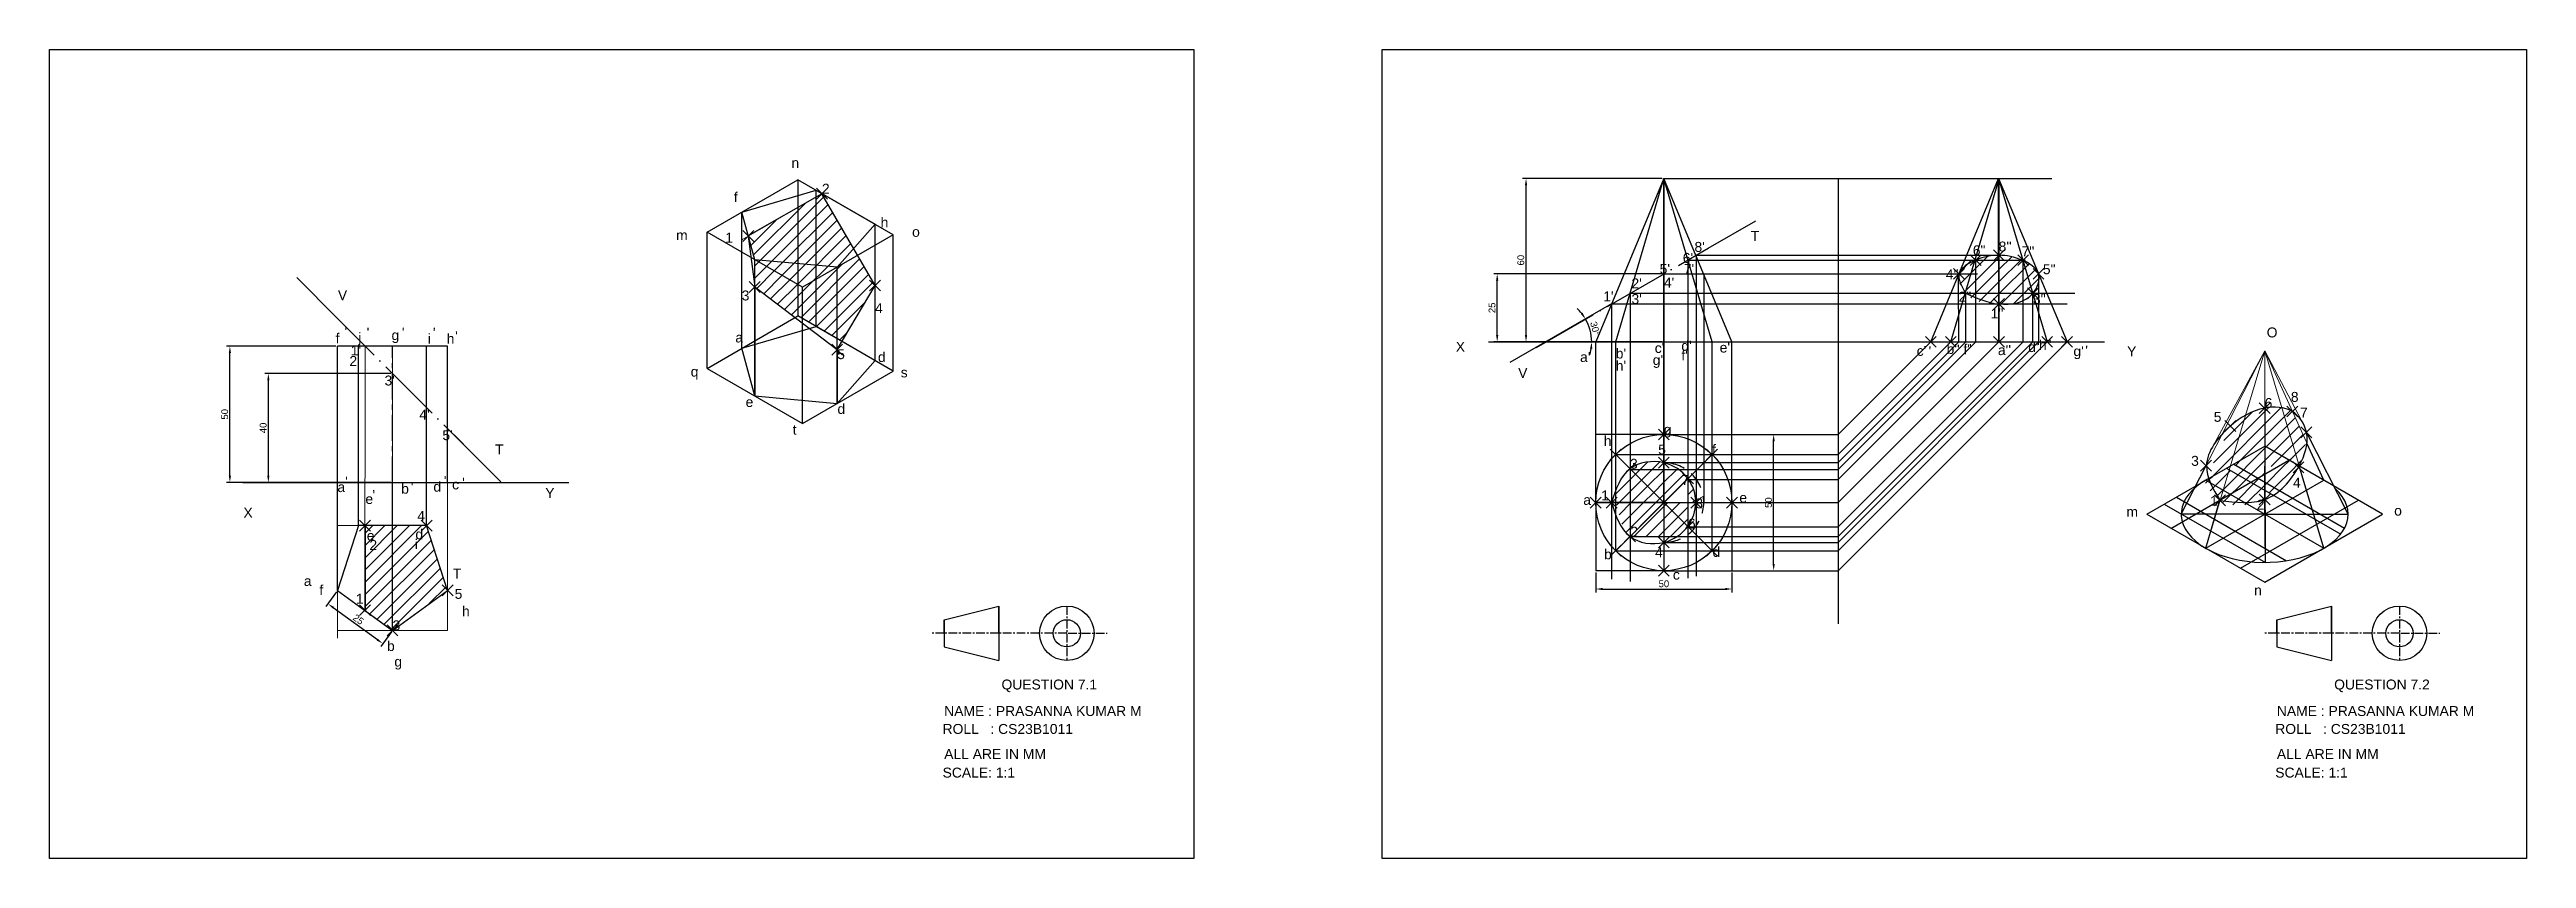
# Model space of a CAD drawing. Header units: millimetres. Extents: x -5 to 7830, y -5 to 1402.
# Drawn here: x 2224 to 3133, y 334 to 631 of the extents above; entities that cross this region are included whole.
import ezdxf

# ---------------------------------------------------------------- set-up
doc = ezdxf.new("R2010")
doc.units = ezdxf.units.MM
doc.header["$PDMODE"] = 3
doc.header["$PDSIZE"] = 2
for name, pattern in [('ACAD_ISO04W100', [30, 24, -3, 0, -3]), ('CENTER', [50.8, 31.75, -6.35, 6.35, -6.35]), ('HIDDEN', [9.525, 6.35, -3.175])]:
    doc.linetypes.add(name, pattern=pattern)
doc.styles.get("Standard").update_dxf_attribs({"font": 'arial.ttf'})
doc.dimstyles.new('ISO-25', dxfattribs={"dimtxt": 2.5, "dimasz": 2.5, "dimexe": 1.25, "dimexo": 0.625, "dimtad": 1, "dimtxsty": 'Standard', "dimcen": 2.5, "dimadec": 0, "dimazin": 0, "dimtfac": 1, "dimtmove": 0, "dimatfit": 3, "dimfxl": 1, "dimarcsym": 0})
pattern_1 = [(45, (-8593.1956, -4893.342), (-2.245064, 2.245064), [])]
pattern_2 = [(45, (-8497.416, -4978.7584), (-2.245064, 2.245064), [])]

msp = doc.modelspace()

# ---------------------------------------------------------------- texts
for s, height, p in [('n', 3.647, (2496.061, 587.847)), ('2', 3.647, (2507.257, 578.368)), ('f', 3.647, (2474.936, 575.293)), ('m', 3.647, (2453.715, 561.312)), ('1', 3.647, (2471.772, 560.384)), ('h', 3.647, (2528.791, 566)), ('o', 3.647, (2540.341, 562.534)), ('T', 3.647, (2848.214, 561.033)), ("6'", 3.6468, (2823.223, 552.966)), ("8'", 3.6468, (2827.523, 557)), ('6"', 3.6468, (2929.678, 555.749)), ("8''", 3.6468, (2939.17, 557.147)), ('7"', 3.6468, (2947.598, 555.368)), ("2'", 3.6468, (2804.398, 543.603)), ("5'", 3.6468, (2814.736, 548.962)), ("4'", 3.6468, (2816.289, 543.901)), ("7'", 3.6468, (2823.605, 548.904)), ('4"', 3.6468, (2919.781, 546.931)), ('5"', 3.6468, (2955.405, 548.82)), ('V', 3.647, (2329.588, 539.275)), ('3', 3.647, (2477.81, 539.169)), ('4', 3.647, (2526.743, 534.523)), ("1'", 3.6468, (2794.027, 538.839)), ("3'", 3.6468, (2804.398, 537.875)), ('2"', 3.6468, (2924.477, 538.745)), ('3"', 3.6468, (2951.772, 537.875)), ("'", 3.647, (2332.022, 525.775)), ('j', 3.647, (2337.06, 523.726)), ("'", 3.647, (2340.149, 525.529)), ('g', 3.647, (2349.278, 524.628)), ("'", 3.647, (2353.079, 525.529)), ("'", 3.647, (2364.47, 525.502)), ("'", 3.647, (2372.611, 524.187)), ('1"', 3.6468, (2936.235, 532.578)), ('O', 3.647, (3037.563, 525.602)), ('f', 3.647, (2328.753, 523.472)), ("2'", 3.6468, (2333.823, 515.126)), ("1'", 3.6468, (2334.282, 518.985)), ('i', 3.647, (2362.586, 523.301)), ('h', 3.647, (2369.509, 523.301)), ('a', 3.647, (2475.459, 523.75)), ('5', 3.647, (2512.842, 517.621)), ('d', 3.647, (2527.804, 516.569)), ('X', 3.647, (2739.907, 520.314)), ("a'", 3.6468, (2785.532, 516.563)), ("b'", 3.6468, (2798.611, 517.876)), ("g'", 3.6468, (2812.201, 515.495)), ("c'", 3.6468, (2812.945, 519.874)), ("f'", 3.6468, (2822.7, 517.169)), ("d'", 3.6468, (2822.7, 520.722)), ("e'", 3.6468, (2836.759, 520.061)), ("c'", 3.6468, (2909.093, 518.833)), ("'", 3.647, (2913.461, 518.713)), ("b'", 3.6468, (2920.055, 519.538)), ("'", 3.647, (2923.888, 519.311)), ("f'", 3.6468, (2926.241, 519.441)), ("'", 3.647, (2928.335, 519.51)), ("a'", 3.6468, (2938.897, 519.106)), ("'", 3.647, (2942.733, 519.193)), ("d'", 3.6468, (2950.03, 520.225)), ("'", 3.647, (2953.344, 520.346)), ("h'", 3.6468, (2953.971, 520.974)), ("'", 3.647, (2957.541, 521.092)), ("g'", 3.6468, (2966.612, 518.723)), ("'", 3.647, (2970.973, 518.912)), ('Y', 3.647, (2986.328, 518.674)), ("3'", 3.6468, (2346.695, 507.952)), ('q', 3.647, (2459.087, 511.223)), ('s', 3.647, (2536.167, 510.925)), ('V', 3.647, (2762.812, 510.742)), ("h'", 3.6468, (2798.611, 513.371)), ('e', 3.647, (2479.236, 500.069)), ('d', 3.647, (2512.95, 497.516)), ('6', 3.647, (3036.823, 499.68)), ('8', 3.647, (3046.426, 501.933)), ("4'", 3.6468, (2359.476, 495.457)), ("5'", 3.6468, (2367.936, 487.894)), ('t', 3.647, (2496.509, 489.921)), ('g', 3.647, (2816.289, 489.952)), ('5', 3.647, (3018.113, 494.616)), ('7', 3.647, (3049.793, 496.176)), ('T', 3.647, (2387.31, 482.655)), ('h', 3.647, (2794.238, 485.78)), ('5', 3.647, (2814.193, 482.629)), ('f', 3.647, (2833.966, 482.629)), ('3', 3.647, (3009.823, 478.458)), ("'", 3.647, (2332.255, 470.833)), ('d', 3.647, (2364.642, 468.981)), ("'", 3.647, (2368.458, 471.071)), ("'", 3.647, (2375.206, 470.436)), ('3', 3.647, (2803.863, 477.377)), ('7', 3.647, (2822.78, 471.443)), ('4', 3.647, (3047.201, 470.441)), ('a', 3.647, (2329.414, 468.823)), ('e', 3.647, (2339.693, 464.443)), ("'", 3.647, (2342.258, 465.914)), ('b', 3.647, (2352.814, 468.234)), ("'", 3.647, (2356.39, 468.849)), ('c', 3.647, (2371.508, 469.796)), ('Y', 3.647, (2405.691, 466.677)), ('a', 3.647, (2786.691, 464.118)), ('1', 3.647, (2793.254, 465.761)), ('8', 3.647, (2827.828, 462.853)), ('e', 3.647, (2843.996, 464.945)), ('1', 3.647, (3016.756, 463.801)), ('2', 3.647, (3033.92, 462.364)), ('X', 3.647, (2294.918, 459.425)), ('d', 3.647, (2358.041, 451.52)), ('4', 3.647, (2358.738, 458.265)), ('2', 3.647, (2803.959, 452.462)), ('6', 3.647, (2825.128, 455.451)), ('m', 3.647, (2986.07, 459.767)), ('o', 3.647, (3084.348, 460.178)), ('e', 3.647, (2340.198, 450.983)), ('2', 3.647, (2341.165, 447.546)), ('i', 3.647, (2357.826, 447.868)), ('b', 3.647, (2794.328, 444.15)), ('4', 3.647, (2813.049, 444.858)), ('d', 3.647, (2834.153, 445)), ('a', 3.647, (2317.088, 434.349)), ('T', 3.647, (2371.795, 437.043)), ('c', 3.647, (2819.595, 436.683)), ('f', 3.647, (2322.787, 430.999)), ('1', 3.647, (2336.167, 427.833)), ('5', 3.647, (2372.442, 429.624)), ('n', 3.647, (3032.935, 430.959)), ('3', 3.647, (2349.64, 418.045)), ('h', 3.647, (2375.132, 423.253)), ('b', 3.647, (2347.615, 410.464)), ('g', 3.647, (2350.302, 404.759)), ('QUESTION 7.1', 3.64682, (2573.159, 396.341)), ('QUESTION 7.2', 3.64682, (3062.322, 396.341)), ('ROLL   : CS23B1011', 3.64682, (2551.534, 380.029)), ('NAME : PRASANNA KUMAR M', 3.64682, (2552.128, 386.606)), ('ROLL   : CS23B1011', 3.64682, (3040.697, 380.029)), ('NAME : PRASANNA KUMAR M', 3.64682, (3041.291, 386.606)), ('ALL ARE IN MM', 3.64682, (2552.128, 370.819)), ('ALL ARE IN MM', 3.64682, (3041.291, 370.819)), ('SCALE: 1:1', 3.6468, (2551.534, 364.008)), ('SCALE: 1:1', 3.6468, (3040.697, 364.008))]:
    msp.add_text(s, height=height).set_placement(p)

# ---------------------------------------------------------------- blocks, each defined once
blk = doc.blocks.new('*D2')
at = {"color": 0, "lineweight": -2, "transparency": 16777216}
for p, q in [((2349.01, 512.37), (2302.81, 512.37)), ((2304.06, 474.87), (2304.06, 509.87)), ((2349.01, 472.37), (2302.81, 472.37))]:
    blk.add_line(p, q, dxfattribs=at)
at = {"color": 0, "lineweight": 20, "transparency": 16777216}
for points in [[(2303.64, 509.87), (2304.47, 509.87), (2304.06, 512.37)], [(2303.64, 474.87), (2304.47, 474.87), (2304.06, 472.37)]]:
    blk.add_solid(points, dxfattribs=at)
at = {"layer": 'Defpoints', "color": 0, "lineweight": 20, "transparency": 16777216}
for p in [(2304.06, 512.37), (2349.64, 512.37), (2349.64, 472.37)]:
    blk.add_point(p, dxfattribs=at)
at = {"color": 0, "lineweight": 18, "transparency": 16777216, "insert": (2302.16, 492.37), "char_height": 2.5, "attachment_point": 5, "rotation": 90}
blk.add_mtext('40', dxfattribs=at)
blk = doc.blocks.new('*D3')
at = {"color": 0, "lineweight": -2, "transparency": 16777216}
for p, q in [((2328.79, 522.37), (2288.69, 522.37)), ((2289.94, 474.87), (2289.94, 519.87)), ((2328.79, 472.37), (2288.69, 472.37))]:
    blk.add_line(p, q, dxfattribs=at)
at = {"color": 0, "lineweight": 18, "transparency": 16777216}
for points in [[(2289.52, 519.87), (2290.35, 519.87), (2289.94, 522.37)], [(2289.52, 474.87), (2290.35, 474.87), (2289.94, 472.37)]]:
    blk.add_solid(points, dxfattribs=at)
at = {"layer": 'Defpoints', "color": 0, "lineweight": 18, "transparency": 16777216}
for p in [(2289.94, 522.37), (2329.41, 522.37), (2329.41, 472.37)]:
    blk.add_point(p, dxfattribs=at)
at = {"color": 0, "lineweight": 18, "transparency": 16777216, "insert": (2288.04, 497.37), "char_height": 2.5, "attachment_point": 5, "rotation": 90}
blk.add_mtext('50', dxfattribs=at)
blk = doc.blocks.new('*D4')
at = {"color": 0, "lineweight": -2, "transparency": 16777216}
for p, q in [((2329.05, 432.23), (2325.13, 426.84)), ((2327.89, 426.38), (2344.07, 414.63)), ((2349.27, 417.54), (2345.36, 412.15))]:
    blk.add_line(p, q, dxfattribs=at)
at = {"color": 0, "lineweight": 18, "transparency": 16777216}
for points in [[(2328.13, 426.72), (2327.64, 426.05), (2325.86, 427.85)], [(2344.31, 414.97), (2343.82, 414.29), (2346.09, 413.16)]]:
    blk.add_solid(points, dxfattribs=at)
at = {"layer": 'Defpoints', "color": 0, "lineweight": 18, "transparency": 16777216}
for p in [(2329.41, 432.74), (2346.09, 413.16), (2349.64, 418.04)]:
    blk.add_point(p, dxfattribs=at)
at = {"color": 0, "lineweight": 18, "transparency": 16777216, "insert": (2337.1, 422.05), "char_height": 2.5, "attachment_point": 5, "rotation": 324}
blk.add_mtext('25', dxfattribs=at)
blk = doc.blocks.new('*D10')
at = {"color": 0, "lineweight": -2, "transparency": 16777216}
for p, q in [((2791.29, 439.33), (2791.29, 431.98)), ((2841.29, 439.33), (2841.29, 431.98)), ((2793.79, 433.23), (2838.79, 433.23))]:
    blk.add_line(p, q, dxfattribs=at)
at = {"color": 0, "lineweight": 0, "transparency": 16777216}
for points in [[(2793.79, 433.64), (2793.79, 432.81), (2791.29, 433.23)], [(2838.79, 433.64), (2838.79, 432.81), (2841.29, 433.23)]]:
    blk.add_solid(points, dxfattribs=at)
at = {"layer": 'Defpoints', "color": 0, "lineweight": 0, "transparency": 16777216}
for p in [(2791.29, 439.95), (2841.29, 439.95), (2841.29, 433.23)]:
    blk.add_point(p, dxfattribs=at)
at = {"color": 0, "transparency": 16777216, "insert": (2816.29, 435.13), "char_height": 2.5, "attachment_point": 5}
blk.add_mtext('50', dxfattribs=at)
blk = doc.blocks.new('*D11')
at = {"color": 0, "lineweight": -2, "transparency": 16777216}
for p, q in [((2841.91, 489.95), (2857.83, 489.95)), ((2856.58, 442.45), (2856.58, 487.45)), ((2841.91, 439.95), (2857.83, 439.95))]:
    blk.add_line(p, q, dxfattribs=at)
at = {"color": 0, "lineweight": 0, "transparency": 16777216}
for points in [[(2856.17, 487.45), (2857, 487.45), (2856.58, 489.95)], [(2856.17, 442.45), (2857, 442.45), (2856.58, 439.95)]]:
    blk.add_solid(points, dxfattribs=at)
at = {"layer": 'Defpoints', "color": 0, "lineweight": 0, "transparency": 16777216}
for p in [(2841.29, 489.95), (2856.58, 489.95), (2841.29, 439.95)]:
    blk.add_point(p, dxfattribs=at)
at = {"color": 0, "transparency": 16777216, "insert": (2854.68, 464.95), "char_height": 2.5, "attachment_point": 5, "rotation": 90}
blk.add_mtext('50', dxfattribs=at)
blk = doc.blocks.new('*D9')
at = {"color": 0, "lineweight": -2, "transparency": 16777216}
for p, q in [((2815.66, 583.96), (2764.44, 583.96)), ((2765.69, 526.46), (2765.69, 581.46)), ((2815.66, 523.96), (2764.44, 523.96))]:
    blk.add_line(p, q, dxfattribs=at)
at = {"color": 0, "lineweight": 0, "transparency": 16777216}
for points in [[(2765.27, 581.46), (2766.11, 581.46), (2765.69, 583.96)], [(2765.27, 526.46), (2766.11, 526.46), (2765.69, 523.96)]]:
    blk.add_solid(points, dxfattribs=at)
at = {"layer": 'Defpoints', "color": 0, "lineweight": 0, "transparency": 16777216}
for p in [(2765.69, 583.96), (2816.29, 583.96), (2816.29, 523.96)]:
    blk.add_point(p, dxfattribs=at)
at = {"color": 0, "transparency": 16777216, "insert": (2763.79, 553.96), "char_height": 2.5, "attachment_point": 5, "rotation": 90}
blk.add_mtext('60', dxfattribs=at)
blk = doc.blocks.new('*D12')
at = {"color": 0, "lineweight": -2, "transparency": 16777216}
blk.add_line((2790.66, 523.96), (2788.53, 523.96), dxfattribs=at)
for start, end in [(38.53646, 47.07291), (0, 30), (342.92709, 351.46354)]:
    blk.add_arc((2772.99, 523.96), 16.8, start, end, dxfattribs=at)
at = {"color": 0, "lineweight": 0, "transparency": 16777216}
for points in [[(2786.47, 534.66), (2785.78, 534.19), (2787.53, 532.36)], [(2789.18, 521.5), (2790.01, 521.44), (2789.78, 523.96)]]:
    blk.add_solid(points, dxfattribs=at)
at = {"layer": 'Defpoints', "color": 0, "lineweight": 0, "transparency": 16777216}
for p in [(2832.57, 558.36), (2769.49, 521.94), (2789.53, 526.88), (2791.29, 523.96), (2841.29, 523.96)]:
    blk.add_point(p, dxfattribs=at)
at = {"color": 0, "lineweight": 0, "transparency": 16777216, "insert": (2791.05, 528.8), "char_height": 2.5, "attachment_point": 5, "rotation": 285}
blk.add_mtext('30°', dxfattribs=at)
blk = doc.blocks.new('*D14')
at = {"color": 0, "lineweight": -2, "transparency": 16777216}
for p, q in [((2815.66, 548.96), (2753.86, 548.96)), ((2755.11, 526.46), (2755.11, 546.46)), ((2815.66, 523.96), (2753.86, 523.96))]:
    blk.add_line(p, q, dxfattribs=at)
at = {"color": 0, "lineweight": 0, "transparency": 16777216}
for points in [[(2754.69, 546.46), (2755.53, 546.46), (2755.11, 548.96)], [(2754.69, 526.46), (2755.53, 526.46), (2755.11, 523.96)]]:
    blk.add_solid(points, dxfattribs=at)
at = {"layer": 'Defpoints', "color": 0, "lineweight": 0, "transparency": 16777216}
for p in [(2755.11, 548.96), (2816.29, 548.96), (2816.29, 523.96)]:
    blk.add_point(p, dxfattribs=at)
at = {"color": 0, "lineweight": 0, "transparency": 16777216, "insert": (2753.21, 536.46), "char_height": 2.5, "attachment_point": 5, "rotation": 90}
blk.add_mtext('25', dxfattribs=at)

# ---------------------------------------------------------------- dimensions: what is measured, and where the dimension line sits
at = {"color": 0}
dim = msp.add_linear_dim(base=(2765.688, 583.962), p1=(2816.289, 523.962), p2=(2816.289, 583.962), angle=90, dimstyle='ISO-25', dxfattribs=at)
dim.commit()
dim.dimension.update_dxf_attribs({"geometry": '*D9', "text_midpoint": (2763.787, 553.962)})
at = {"color": 0, "lineweight": 0}
dim = msp.add_angular_dim_2l(base=(2789.528, 526.879), line1=((2791.289, 523.962), (2841.289, 523.962)), line2=((2769.493, 521.945), (2832.571, 558.363)), dimstyle='ISO-25', dxfattribs=at)
dim.commit()
dim.dimension.update_dxf_attribs({"geometry": '*D12', "text_midpoint": (2791.048, 528.802)})
at = {"lineweight": 0}
dim = msp.add_linear_dim(base=(2755.11, 548.962), p1=(2816.289, 523.962), p2=(2816.289, 548.962), angle=90, dimstyle='ISO-25', dxfattribs=at)
dim.commit()
dim.dimension.update_dxf_attribs({"geometry": '*D14', "text_midpoint": (2753.208, 536.462)})
at = {"color": 0, "lineweight": 18}
for base, p1, p2, picture, middle in [((2289.937, 522.371), (2329.414, 472.371), (2329.414, 522.371), '*D3', (2288.036, 497.371)), ((2304.057, 512.371), (2349.64, 472.371), (2349.64, 512.371), '*D2', (2302.156, 492.371))]:
    dim = msp.add_linear_dim(base=base, p1=p1, p2=p2, angle=90, dimstyle='ISO-25', dxfattribs=at)
    dim.commit()
    dim.dimension.update_dxf_attribs({"geometry": picture, "text_midpoint": middle})
dim = msp.add_linear_dim(base=(2856.582, 489.952), p1=(2841.289, 439.952), p2=(2841.289, 489.952), angle=90, dimstyle='ISO-25')
dim.commit()
dim.dimension.update_dxf_attribs({"geometry": '*D11', "text_midpoint": (2854.68, 464.952)})
dim = msp.add_linear_dim(base=(2841.289, 433.227), p1=(2791.289, 439.952), p2=(2841.289, 439.952), dimstyle='ISO-25')
dim.commit()
dim.dimension.update_dxf_attribs({"geometry": '*D10', "text_midpoint": (2816.289, 435.128)})
dim = msp.add_aligned_dim(p1=(2329.414, 432.739), p2=(2349.64, 418.045), distance=-6.039, dimstyle='ISO-25', dxfattribs=at)
dim.commit()
dim.dimension.update_dxf_attribs({"geometry": '*D4', "text_midpoint": (2337.095, 422.045)})

# ---------------------------------------------------------------- hatches: boundary and pattern name
at = {"lineweight": 5}
h = msp.add_hatch(dxfattribs=at)
h.set_pattern_fill('ANSI31', color=0)
h.paths.add_polyline_path([(2498.401, 573.255), (2480.232, 562.765), (2482.6, 554.132), (2498.401, 552.687)])
h.paths.add_polyline_path([(2505.092, 577.118), (2498.401, 573.255), (2498.401, 552.687), (2505.092, 552.076)])
h.paths.add_polyline_path([(2507.257, 578.368), (2505.092, 577.118), (2505.092, 552.076), (2512.842, 551.367), (2518.897, 558.228)])
h.paths.add_polyline_path([(2482.6, 554.132), (2482.6, 544.132), (2497.384, 532.893), (2498.401, 533.48), (2498.401, 545.009)])
h.paths.add_polyline_path([(2498.401, 552.687), (2482.6, 554.132), (2498.401, 545.009)], flags=0)
h.paths.add_polyline_path([(2512.842, 551.367), (2505.092, 546.892), (2505.092, 529.618), (2512.842, 525.143)])
h.paths.add_polyline_path([(2505.092, 552.076), (2498.401, 552.687), (2498.401, 545.009), (2500.116, 544.02), (2505.092, 546.892)])
h.paths.add_polyline_path([(2505.092, 546.892), (2500.116, 544.02), (2500.116, 532.491), (2505.092, 529.618)])
h.paths.add_polyline_path([(2520.356, 555.705), (2512.842, 551.367), (2512.842, 525.143), (2514.606, 524.125), (2526.743, 544.655)])
h.paths.add_polyline_path([(2500.116, 544.02), (2498.401, 545.009), (2498.401, 533.48), (2500.116, 532.491)])
h.paths.add_polyline_path([(2512.842, 551.367), (2505.092, 552.076), (2505.092, 546.892)])
h = msp.add_hatch()
h.set_pattern_fill('ANSI31', color=256)
h.set_pattern_definition(pattern_1)
h.paths.add_polyline_path([(2939.182, 553.962), (2930.762, 553.962), (2930.762, 541.788), (2939.225, 541.788)])
edge = h.paths.add_edge_path()
edge.add_line((2948.171, 553.446), (2948.044, 553.874))
edge.add_spline(control_points=[(2948.044, 553.874), (2947.974, 553.904), (2947.904, 553.933), (2947.834, 553.962)], knot_values=[32.9554423, 32.9554423, 32.9554423, 32.9554423, 33.1652972, 33.1652972, 33.1652972, 33.1652972], degree=3, periodic=0)
edge.add_line((2947.834, 553.962), (2939.289, 553.962))
edge.add_line((2939.289, 553.962), (2939.289, 541.788))
edge.add_line((2939.289, 541.788), (2948.171, 541.788))
edge.add_line((2948.171, 541.788), (2948.171, 553.446))
edge = h.paths.add_edge_path()
edge.add_line((2939.225, 541.788), (2930.762, 541.788))
edge.add_line((2930.762, 541.788), (2930.762, 539.223))
edge.add_spline(control_points=[(2930.762, 539.223), (2933.296, 538.147), (2936.244, 537.907), (2939.239, 537.875)], knot_values=[61.3024282, 61.3024282, 61.3024282, 61.3024282, 69.6010585, 69.6010585, 69.6010585, 69.6010585], degree=3, periodic=0)
edge.add_line((2939.239, 537.875), (2939.225, 541.788))
h.paths.add_polyline_path([(2948.171, 541.788), (2939.289, 541.788), (2939.289, 537.875), (2948.171, 537.875)])
edge = h.paths.add_edge_path()
edge.add_line((2929.036, 548.962), (2924.612, 548.962))
edge.add_spline(control_points=[(2924.612, 548.962), (2924.493, 548.546), (2924.44, 548.105), (2924.445, 547.65)], knot_values=[6.180105, 6.180105, 6.180105, 6.180105, 7.587202, 7.587202, 7.587202, 7.587202], degree=3, periodic=0)
edge.add_spline(control_points=[(2924.445, 547.65), (2924.467, 545.715), (2925.537, 543.534), (2926.948, 541.937)], knot_values=[0.1887373, 0.1887373, 0.1887373, 0.1887373, 6.180105, 6.180105, 6.180105, 6.180105], degree=3, periodic=0)
edge.add_line((2926.948, 541.937), (2929.036, 548.962))
h.paths.add_polyline_path([(2930.523, 553.962), (2926.678, 553.962), (2924.612, 548.962), (2929.036, 548.962)])
edge = h.paths.add_edge_path()
edge.add_spline(control_points=[(2930.762, 553.962), (2930.671, 553.926), (2930.58, 553.888), (2930.489, 553.85)], knot_values=[15.2436709, 15.2436709, 15.2436709, 15.2436709, 15.5131805, 15.5131805, 15.5131805, 15.5131805], degree=3, periodic=0)
edge.add_line((2930.489, 553.85), (2929.036, 548.962))
edge.add_line((2929.036, 548.962), (2930.762, 548.962))
edge.add_line((2930.762, 548.962), (2930.762, 553.962))
edge = h.paths.add_edge_path(flags=0)
edge.add_line((2930.762, 548.962), (2929.036, 548.962))
edge.add_line((2929.036, 548.962), (2926.948, 541.937))
edge.add_spline(control_points=[(2926.948, 541.937), (2926.992, 541.887), (2927.037, 541.837), (2927.082, 541.788)], knot_values=[0, 0, 0, 0, 0.1887373, 0.1887373, 0.1887373, 0.1887373], degree=3, periodic=0)
edge.add_line((2927.082, 541.788), (2930.762, 541.788))
edge.add_line((2930.762, 541.788), (2930.762, 548.962))
h.paths.add_polyline_path([(2930.762, 548.962), (2929.036, 548.962), (2926.904, 541.788), (2930.762, 541.788)])
edge = h.paths.add_edge_path()
edge.add_line((2930.762, 541.788), (2927.082, 541.788))
edge.add_spline(control_points=[(2927.082, 541.788), (2928.151, 540.625), (2929.397, 539.802), (2930.762, 539.223)], knot_values=[69.6010585, 69.6010585, 69.6010585, 69.6010585, 74.0734423, 74.0734423, 74.0734423, 74.0734423], degree=3, periodic=0)
edge.add_line((2930.762, 539.223), (2930.762, 541.788))
edge = h.paths.add_edge_path()
edge.add_spline(control_points=[(2939.175, 555.749), (2936.408, 555.726), (2933.661, 555.134), (2930.762, 553.962)], knot_values=[15.5131805, 15.5131805, 15.5131805, 15.5131805, 24.1074423, 24.1074423, 24.1074423, 24.1074423], degree=3, periodic=0)
edge.add_line((2930.762, 553.962), (2939.182, 553.962))
edge.add_line((2939.182, 553.962), (2939.175, 555.749))
edge = h.paths.add_edge_path()
edge.add_spline(control_points=[(2947.834, 553.962), (2944.935, 555.175), (2942.1, 555.756), (2939.289, 555.749)], knot_values=[0, 0, 0, 0, 8.7304963, 8.7304963, 8.7304963, 8.7304963], degree=3, periodic=0)
edge.add_line((2939.289, 555.749), (2939.289, 553.962))
edge.add_line((2939.289, 553.962), (2947.834, 553.962))
edge = h.paths.add_edge_path()
edge.add_spline(control_points=[(2953.445, 549.757), (2952.478, 551.575), (2950.336, 552.877), (2948.171, 553.819)], knot_values=[33.2931928, 33.2931928, 33.2931928, 33.2931928, 39.8096421, 39.8096421, 39.8096421, 39.8096421], degree=3, periodic=0)
edge.add_line((2948.171, 553.819), (2948.171, 553.446))
edge.add_line((2948.171, 553.446), (2951.646, 541.788))
edge.add_line((2951.646, 541.788), (2951.772, 541.788))
edge.add_spline(control_points=[(2951.772, 541.788), (2952.739, 542.937), (2953.497, 544.414), (2953.824, 545.89)], knot_values=[43.8464383, 43.8464383, 43.8464383, 43.8464383, 48.1724899, 48.1724899, 48.1724899, 48.1724899], degree=3, periodic=0)
edge.add_line((2953.824, 545.89), (2953.824, 548.808))
edge.add_spline(control_points=[(2953.824, 548.808), (2953.81, 548.859), (2953.795, 548.911), (2953.779, 548.962)], knot_values=[40.7232172, 40.7232172, 40.7232172, 40.7232172, 40.8930691, 40.8930691, 40.8930691, 40.8930691], degree=3, periodic=0)
edge.add_line((2953.779, 548.962), (2953.445, 549.757))
h.paths.add_polyline_path([(2948.171, 553.446), (2948.171, 541.788), (2951.646, 541.788)], flags=17)
edge = h.paths.add_edge_path()
edge.add_spline(control_points=[(2948.171, 539.169), (2949.5, 539.738), (2950.694, 540.545), (2951.679, 541.679)], knot_values=[48.3112234, 48.3112234, 48.3112234, 48.3112234, 52.6598347, 52.6598347, 52.6598347, 52.6598347], degree=3, periodic=0)
edge.add_line((2951.679, 541.679), (2951.646, 541.788))
edge.add_line((2951.646, 541.788), (2948.171, 541.788))
edge.add_line((2948.171, 541.788), (2948.171, 539.169))
h = msp.add_hatch(dxfattribs=at)
h.set_pattern_fill('ANSI31', color=0)
h.paths.add_polyline_path([(2498.401, 552.687), (2482.6, 554.132), (2498.401, 545.009)])
h = msp.add_hatch()
h.set_pattern_fill('ANSI31', color=256)
h.set_pattern_definition(pattern_2)
edge = h.paths.add_edge_path()
edge.add_spline(control_points=[(3036.823, 499.615), (3034.287, 499.146), (3031.954, 498.207), (3029.73, 496.935)], knot_values=[38.3424966, 38.3424966, 38.3424966, 38.3424966, 46.0164748, 46.0164748, 46.0164748, 46.0164748], degree=3, periodic=0)
edge.add_line((3029.73, 496.935), (3024.193, 478.396))
edge.add_line((3024.193, 478.396), (3036.823, 485.688))
edge.add_line((3036.823, 485.688), (3036.823, 499.615))
edge = h.paths.add_edge_path()
edge.add_spline(control_points=[(3043.088, 499.71), (3041.024, 500.066), (3038.858, 499.992), (3036.823, 499.615)], knot_values=[46.0164748, 46.0164748, 46.0164748, 46.0164748, 52.1747235, 52.1747235, 52.1747235, 52.1747235], degree=3, periodic=0)
edge.add_line((3036.823, 499.615), (3036.823, 485.688))
edge.add_line((3036.823, 485.688), (3049.453, 478.396))
edge.add_line((3049.453, 478.396), (3043.088, 499.71))
edge = h.paths.add_edge_path()
edge.add_spline(control_points=[(3046.982, 498.401), (3045.773, 499.05), (3044.453, 499.475), (3043.088, 499.71)], knot_values=[52.1747235, 52.1747235, 52.1747235, 52.1747235, 56.247473, 56.247473, 56.247473, 56.247473], degree=3, periodic=0)
edge.add_line((3043.088, 499.71), (3049.453, 478.396))
edge.add_spline(control_points=[(3049.453, 478.396), (3050.754, 481.225), (3051.693, 484.491), (3051.905, 487.598)], knot_values=[68.7642654, 68.7642654, 68.7642654, 68.7642654, 77.2454075, 77.2454075, 77.2454075, 77.2454075], degree=3, periodic=0)
edge.add_line((3051.905, 487.598), (3046.982, 498.401))
edge = h.paths.add_edge_path()
edge.add_spline(control_points=[(3029.73, 496.935), (3027.833, 495.85), (3026.016, 494.522), (3024.219, 493.036)], knot_values=[31.7989171, 31.7989171, 31.7989171, 31.7989171, 38.3424966, 38.3424966, 38.3424966, 38.3424966], degree=3, periodic=0)
edge.add_line((3024.219, 493.036), (3015.172, 473.188))
edge.add_line((3015.172, 473.188), (3024.193, 478.396))
edge.add_line((3024.193, 478.396), (3029.73, 496.935))
h.paths.add_polyline_path([(3023.792, 477.051), (3022.827, 477.607), (3015.172, 473.188), (3021.54, 469.512)])
edge = h.paths.add_edge_path()
edge.add_spline(control_points=[(3030.66, 464.247), (3032.778, 464.595), (3034.882, 465.251), (3036.823, 466.089)], knot_values=[94.88029, 94.88029, 94.88029, 94.88029, 100.9346114, 100.9346114, 100.9346114, 100.9346114], degree=3, periodic=0)
edge.add_line((3036.823, 466.089), (3036.823, 469.527))
edge.add_line((3036.823, 469.527), (3031.749, 472.457))
edge.add_line((3031.749, 472.457), (3024.094, 468.037))
edge.add_line((3024.094, 468.037), (3030.66, 464.247))
h.paths.add_polyline_path([(3023.792, 477.051), (3021.54, 469.512), (3024.094, 468.037), (3031.749, 472.457)])
edge = h.paths.add_edge_path(flags=17)
edge.add_ellipse((3036.823, 460.688), major_axis=(-30.619, 0), ratio=0.5773503, start_angle=270, end_angle=286.702561)
edge.add_line((3028.023, 477.62), (3034.357, 473.963))
edge.add_line((3034.357, 473.963), (3036.823, 475.386))
edge.add_line((3036.823, 475.386), (3036.823, 478.366))
h.paths.add_polyline_path([(3036.823, 485.688), (3025.436, 479.114), (3034.357, 473.963), (3036.823, 475.386), (3036.823, 478.366)])
edge = h.paths.add_edge_path()
edge.add_ellipse((3036.823, 460.688), major_axis=(-30.619, 0), ratio=0.5773503, start_angle=261.010455, end_angle=270, ccw=False)
edge.add_line((3041.607, 478.149), (3045.745, 480.537))
edge.add_line((3045.745, 480.537), (3036.823, 485.688))
edge.add_line((3036.823, 485.688), (3036.823, 478.366))
edge = h.paths.add_edge_path(flags=17)
edge.add_spline(control_points=[(3042.374, 469.335), (3044.959, 471.34), (3047.094, 473.865), (3048.746, 476.97)], knot_values=[78.7098416, 78.7098416, 78.7098416, 78.7098416, 88.5433237, 88.5433237, 88.5433237, 88.5433237], degree=3, periodic=0)
edge.add_ellipse((3036.823, 460.688), major_axis=(-30.619, 0), ratio=0.5773503, start_angle=247.082015, end_angle=261.010455)
edge.add_line((3041.607, 478.149), (3036.823, 475.386))
edge.add_line((3036.823, 475.386), (3036.823, 472.539))
edge.add_line((3036.823, 472.539), (3042.374, 469.335))
h.paths.add_polyline_path([(3049.453, 478.396), (3045.745, 480.537), (3041.607, 478.149), (3036.823, 475.386), (3036.823, 472.539), (3042.374, 469.335), (3043.677, 472.519), (3046.898, 474.007)])
h.paths.add_polyline_path([(3036.823, 472.539), (3034.357, 473.963), (3031.749, 472.457), (3036.823, 469.527)])
edge = h.paths.add_edge_path()
edge.add_ellipse((3036.823, 460.688), major_axis=(-30.619, 0), ratio=0.5773503, start_angle=286.702561, end_angle=294.295189)
edge.add_line((3024.225, 476.8), (3031.749, 472.457))
edge.add_line((3031.749, 472.457), (3034.357, 473.963))
edge.add_line((3034.357, 473.963), (3028.023, 477.62))
edge = h.paths.add_edge_path()
edge.add_line((3042.374, 469.335), (3036.823, 472.539))
edge.add_line((3036.823, 472.539), (3036.823, 469.527))
edge.add_line((3036.823, 469.527), (3039.983, 467.702))
edge.add_spline(control_points=[(3039.983, 467.702), (3040.818, 468.203), (3041.615, 468.746), (3042.374, 469.335)], knot_values=[88.5433237, 88.5433237, 88.5433237, 88.5433237, 91.4278326, 91.4278326, 91.4278326, 91.4278326], degree=3, periodic=0)
edge = h.paths.add_edge_path()
edge.add_ellipse((3036.823, 460.688), major_axis=(-30.619, 0), ratio=0.5773503, start_angle=315, end_angle=315.920486)
edge.add_spline(control_points=[(3014.827, 472.986), (3015.832, 470.109), (3017.812, 467.437), (3020.308, 465.851)], knot_values=[0.1373226, 0.1373226, 0.1373226, 0.1373226, 8.9336928, 8.9336928, 8.9336928, 8.9336928], degree=3, periodic=0)
edge.add_line((3020.308, 465.851), (3020.476, 465.949))
edge.add_line((3020.476, 465.949), (3021.54, 469.512))
edge.add_line((3021.54, 469.512), (3015.172, 473.188))
edge = h.paths.add_edge_path()
edge.add_spline(control_points=[(3020.425, 465.778), (3023.38, 463.953), (3027.04, 463.651), (3030.66, 464.247)], knot_values=[100.9346114, 100.9346114, 100.9346114, 100.9346114, 111.281002, 111.281002, 111.281002, 111.281002], degree=3, periodic=0)
edge.add_line((3030.66, 464.247), (3024.094, 468.037))
edge.add_line((3024.094, 468.037), (3020.476, 465.949))
edge.add_line((3020.476, 465.949), (3020.425, 465.778))
h = msp.add_hatch()
h.set_pattern_fill('ANSI31', color=256)
h.set_pattern_definition(pattern_1)
h.paths.add_polyline_path([(2804.089, 477.152), (2803.863, 477.152), (2803.863, 464.952), (2816.289, 464.952)])
h.paths.add_polyline_path([(2816.289, 477.152), (2804.089, 477.152), (2816.289, 464.952)], flags=0)
edge = h.paths.add_edge_path()
edge.add_spline(control_points=[(2825.128, 473.791), (2824.17, 475.088), (2822.996, 476.221), (2821.674, 477.152)], knot_values=[32.5874436, 32.5874436, 32.5874436, 32.5874436, 37.3419544, 37.3419544, 37.3419544, 37.3419544], degree=3, periodic=0)
edge.add_line((2821.674, 477.152), (2816.289, 477.152))
edge.add_line((2816.289, 477.152), (2816.289, 464.952))
edge.add_line((2816.289, 464.952), (2825.128, 473.791))
h.paths.add_polyline_path([(2825.128, 473.791), (2816.289, 464.952), (2825.128, 464.952)], flags=0)
edge = h.paths.add_edge_path()
edge.add_spline(control_points=[(2803.54, 477.152), (2801.46, 475.657), (2799.748, 473.598), (2798.611, 471.28)], knot_values=[6.3498692, 6.3498692, 6.3498692, 6.3498692, 13.7727291, 13.7727291, 13.7727291, 13.7727291], degree=3, periodic=0)
edge.add_line((2798.611, 471.28), (2798.611, 464.952))
edge.add_line((2798.611, 464.952), (2803.863, 464.952))
edge.add_line((2803.863, 464.952), (2803.863, 477.152))
edge.add_line((2803.863, 477.152), (2803.54, 477.152))
h.paths.add_polyline_path([(2803.863, 464.945), (2798.611, 464.945), (2801.53, 454.485), (2803.863, 452.526)])
edge = h.paths.add_edge_path()
edge.add_spline(control_points=[(2803.863, 452.526), (2803.895, 452.504), (2803.927, 452.483), (2803.959, 452.462)], knot_values=[78.9110022, 78.9110022, 78.9110022, 78.9110022, 79.022418, 79.022418, 79.022418, 79.022418], degree=3, periodic=0)
edge.add_line((2803.959, 452.462), (2816.289, 452.462))
edge.add_line((2816.289, 452.462), (2816.289, 464.945))
edge.add_line((2816.289, 464.945), (2816.282, 464.945))
edge.add_line((2816.282, 464.945), (2803.863, 452.526))
h.paths.add_polyline_path([(2816.282, 464.945), (2803.863, 464.945), (2803.863, 452.526)], flags=17)
edge = h.paths.add_edge_path()
edge.add_line((2825.019, 456.221), (2816.295, 464.945))
edge.add_line((2816.295, 464.945), (2816.289, 464.945))
edge.add_line((2816.289, 464.945), (2816.289, 452.462))
edge.add_line((2816.289, 452.462), (2821.077, 452.462))
edge.add_spline(control_points=[(2821.077, 452.462), (2822.538, 453.44), (2823.839, 454.663), (2824.901, 456.063)], knot_values=[56.0652925, 56.0652925, 56.0652925, 56.0652925, 61.2332201, 61.2332201, 61.2332201, 61.2332201], degree=3, periodic=0)
edge.add_spline(control_points=[(2824.901, 456.063), (2824.941, 456.115), (2824.98, 456.168), (2825.019, 456.221)], knot_values=[55.8713863, 55.8713863, 55.8713863, 55.8713863, 56.0652925, 56.0652925, 56.0652925, 56.0652925], degree=3, periodic=0)
edge = h.paths.add_edge_path()
edge.add_spline(control_points=[(2825.019, 456.221), (2825.056, 456.271), (2825.092, 456.32), (2825.128, 456.37)], knot_values=[55.6911664, 55.6911664, 55.6911664, 55.6911664, 55.8713863, 55.8713863, 55.8713863, 55.8713863], degree=3, periodic=0)
edge.add_line((2825.128, 456.37), (2825.128, 464.945))
edge.add_line((2825.128, 464.945), (2816.295, 464.945))
edge.add_line((2816.295, 464.945), (2825.019, 456.221))
edge = h.paths.add_edge_path()
edge.add_spline(control_points=[(2828.009, 464.952), (2828.04, 467.959), (2827.084, 470.991), (2825.356, 473.472)], knot_values=[37.7275064, 37.7275064, 37.7275064, 37.7275064, 46.6384945, 46.6384945, 46.6384945, 46.6384945], degree=3, periodic=0)
edge.add_spline(control_points=[(2825.356, 473.472), (2825.281, 473.579), (2825.205, 473.685), (2825.128, 473.791)], knot_values=[37.3419544, 37.3419544, 37.3419544, 37.3419544, 37.7275064, 37.7275064, 37.7275064, 37.7275064], degree=3, periodic=0)
edge.add_line((2825.128, 473.791), (2825.128, 464.952))
edge.add_line((2825.128, 464.952), (2828.009, 464.952))
h = msp.add_hatch()
h.set_pattern_fill('ANSI31', color=256)
h.set_pattern_definition(pattern_1)
h.paths.add_polyline_path([(2816.289, 477.152), (2804.089, 477.152), (2816.289, 464.952)])
edge = h.paths.add_edge_path()
edge.add_spline(control_points=[(2815.744, 479.703), (2811.699, 480.514), (2807.308, 479.713), (2803.863, 477.377)], knot_values=[14.1536671, 14.1536671, 14.1536671, 14.1536671, 26.2290988, 26.2290988, 26.2290988, 26.2290988], degree=3, periodic=0)
edge.add_line((2803.863, 477.377), (2804.089, 477.152))
edge.add_line((2804.089, 477.152), (2816.289, 477.152))
edge.add_line((2816.289, 477.152), (2816.289, 479.584))
edge.add_spline(control_points=[(2816.289, 479.584), (2816.108, 479.627), (2815.926, 479.667), (2815.744, 479.703)], knot_values=[26.2290988, 26.2290988, 26.2290988, 26.2290988, 26.7736891, 26.7736891, 26.7736891, 26.7736891], degree=3, periodic=0)
h = msp.add_hatch()
h.set_pattern_fill('ANSI31', color=256)
h.set_pattern_definition(pattern_2)
edge = h.paths.add_edge_path()
edge.add_spline(control_points=[(3042.374, 469.335), (3044.959, 471.34), (3047.094, 473.865), (3048.746, 476.97)], knot_values=[78.7098416, 78.7098416, 78.7098416, 78.7098416, 88.5433237, 88.5433237, 88.5433237, 88.5433237], degree=3, periodic=0)
edge.add_ellipse((3036.823, 460.688), major_axis=(-30.619, 0), ratio=0.5773503, start_angle=247.082015, end_angle=261.010455)
edge.add_line((3041.607, 478.149), (3036.823, 475.386))
edge.add_line((3036.823, 475.386), (3036.823, 472.539))
edge.add_line((3036.823, 472.539), (3042.374, 469.335))
edge = h.paths.add_edge_path()
edge.add_ellipse((3036.823, 460.688), major_axis=(-30.619, 0), ratio=0.5773503, start_angle=270, end_angle=286.702561)
edge.add_line((3028.023, 477.62), (3034.357, 473.963))
edge.add_line((3034.357, 473.963), (3036.823, 475.386))
edge.add_line((3036.823, 475.386), (3036.823, 478.366))
at = {"lineweight": 30}
h = msp.add_hatch(dxfattribs=at)
h.set_pattern_fill('ANSI31', color=0)
h.paths.add_polyline_path([(2349.64, 456.516), (2339.563, 456.516), (2339.563, 425.366), (2349.64, 418.045)])
h.paths.add_polyline_path([(2362.14, 456.516), (2349.64, 456.516), (2349.64, 418.045), (2369.865, 432.739)])
h.paths.add_polyline_path([(2339.752, 445.294), (2343.477, 445.294), (2343.477, 452.373), (2339.752, 452.373)], flags=24)
h.paths.add_polyline_path([(2339.507, 450.233), (2343.721, 450.233), (2343.721, 454.375), (2339.507, 454.375)], flags=9)
h.paths.add_polyline_path([(2356.914, 446.956), (2359.87, 446.956), (2359.87, 452.427), (2356.914, 452.427)], flags=24)
h.paths.add_polyline_path([(2357.114, 450.533), (2361.801, 450.533), (2361.801, 456.093), (2357.114, 456.093)], flags=24)

# ---------------------------------------------------------------- linework, layer by layer
at = {"color": 0, "lineweight": -3}
for p, q in [((2465.085, 564.245), (2498.401, 583.48)), ((2533.433, 563.255), (2498.401, 583.48)), ((2498.401, 583.48), (2498.401, 533.48)), ((2505.092, 529.618), (2505.092, 579.618)), ((2500.116, 544.02), (2465.085, 564.245)), ((2465.085, 514.245), (2465.085, 564.245)), ((2533.433, 563.255), (2500.116, 544.02)), ((2533.433, 513.255), (2533.433, 563.255)), ((2465.085, 514.245), (2498.401, 533.48)), ((2533.433, 513.255), (2498.401, 533.48)), ((2465.085, 514.245), (2500.116, 494.02)), ((2500.116, 494.02), (2533.433, 513.255))]:
    msp.add_line(p, q, dxfattribs=at)
for p, q in [((2816.289, 583.962), (2791.289, 523.962)), ((2798.611, 523.962), (2816.289, 583.962)), ((2816.289, 523.962), (2816.289, 583.962)), ((2841.289, 523.962), (2816.289, 583.962)), ((2816.289, 583.962), (2816.289, 439.952)), ((2833.966, 523.962), (2816.289, 583.962)), ((2816.289, 548.962), (2830.921, 548.845)), ((2816.289, 548.962), (2931.405, 548.962)), ((2369.865, 522.371), (2329.414, 522.371)), ((2329.414, 472.371), (2329.414, 522.371)), ((2337.14, 472.371), (2337.14, 522.371)), ((2362.14, 472.371), (2362.14, 522.371)), ((2369.865, 472.371), (2369.865, 522.371)), ((2751.901, 523.962), (2862.654, 523.962)), ((2791.289, 464.952), (2791.289, 523.962)), ((2791.289, 523.962), (2841.289, 523.962)), ((2798.611, 447.274), (2798.611, 523.962)), ((2816.289, 464.952), (2816.289, 523.962)), ((2841.289, 464.952), (2841.289, 523.962)), ((2816.289, 489.952), (2791.289, 489.952)), ((2816.289, 464.952), (2798.611, 482.629)), ((2798.611, 482.629), (2833.966, 447.274)), ((2833.966, 482.629), (2798.611, 447.274)), ((2816.289, 489.952), (2816.289, 489.952)), ((2816.289, 489.952), (2841.289, 489.952)), ((2816.289, 464.952), (2833.966, 482.629)), ((2993.522, 460.688), (3036.823, 485.688)), ((3080.124, 460.688), (3036.823, 485.688)), ((3022.827, 477.607), (3064.73, 453.415)), ((3025.436, 479.114), (3066.15, 455.607)), ((2294.652, 472.371), (2414.393, 472.371)), ((2329.414, 432.739), (2329.414, 472.371)), ((2337.14, 456.516), (2337.14, 472.371)), ((2349.64, 418.045), (2349.64, 472.371)), ((2362.14, 456.516), (2362.14, 472.371)), ((2816.289, 464.952), (2791.289, 464.952)), ((2791.289, 464.952), (2841.289, 464.952)), ((2791.289, 464.945), (2791.289, 439.952)), ((2798.611, 447.274), (2816.289, 464.952)), ((2833.966, 447.274), (2816.289, 464.952)), ((2816.289, 464.952), (2816.289, 439.952)), ((2841.289, 464.952), (2841.289, 439.952)), ((2999.981, 464.417), (3037.057, 443.011)), ((3004.411, 466.975), (3044.849, 443.629)), ((2993.522, 460.688), (3036.823, 435.688)), ((3036.823, 435.688), (3080.124, 460.688)), ((2816.289, 439.952), (2791.289, 439.952)), ((2816.289, 439.952), (2841.289, 439.952)), ((2552.148, 421.965), (2572.148, 426.965)), ((2552.148, 416.965), (2552.148, 421.965)), ((2552.148, 421.965), (2552.148, 411.965)), ((2572.148, 416.965), (2572.148, 426.965)), ((2572.148, 426.965), (2572.148, 406.965)), ((3041.311, 421.965), (3061.311, 426.965)), ((3041.311, 416.965), (3041.311, 421.965)), ((3041.311, 421.965), (3041.311, 411.965)), ((3061.311, 416.965), (3061.311, 426.965)), ((3061.311, 426.965), (3061.311, 406.965)), ((2552.148, 411.965), (2572.148, 406.965)), ((3041.311, 411.965), (3061.311, 406.965))]:
    msp.add_line(p, q)
at = {"color": 0}
for p, q in [((2816.289, 583.962), (2958.658, 583.962)), ((2880.272, 583.817), (2880.272, 420.504)), ((2914.282, 523.962), (2939.075, 583.962)), ((2921.605, 523.962), (2939.289, 583.452)), ((2939.075, 583.962), (2964.282, 523.962)), ((2939.289, 523.962), (2939.075, 583.962)), ((2939.075, 583.962), (2956.96, 523.962)), ((2939.289, 523.962), (2939.289, 583.962)), ((2939.289, 583.452), (2939.289, 523.962)), ((2828.044, 555.749), (2933.227, 555.749)), ((2933.227, 555.749), (2939.289, 555.749)), ((2825.128, 553.962), (2948.991, 553.962)), ((2924.531, 523.962), (2924.445, 547.731)), ((2930.762, 523.962), (2930.762, 553.962)), ((2948.171, 523.962), (2948.171, 553.962)), ((2953.824, 548.808), (2953.824, 523.962)), ((2797.086, 537.875), (2964.318, 537.875)), ((2803.863, 541.788), (2967.079, 541.788)), ((2927.082, 523.962), (2927.082, 541.82)), ((2951.772, 523.962), (2951.772, 541.788)), ((2833.966, 447.274), (2833.966, 523.962)), ((2862.654, 523.962), (2978.014, 523.962)), ((2880.272, 489.952), (2914.282, 523.962)), ((2880.272, 482.629), (2921.605, 523.962)), ((2880.272, 464.945), (2939.289, 523.962)), ((2880.272, 447.274), (2956.96, 523.962)), ((2880.272, 439.952), (2964.282, 523.962)), ((2880.272, 452.462), (2951.772, 523.962)), ((2880.272, 477.152), (2927.082, 523.962)), ((2880.272, 473.472), (2930.762, 523.962)), ((2953.824, 523.962), (2880.272, 450.349)), ((2880.272, 456.063), (2948.171, 523.962)), ((2880.272, 479.703), (2924.531, 523.953)), ((2927.082, 523.962), (2930.762, 523.962)), ((2798.611, 482.629), (2880.272, 482.629)), ((2816.289, 489.952), (2880.272, 489.952)), ((2803.54, 477.152), (2880.272, 477.152)), ((2815.744, 479.703), (2880.272, 479.703)), ((2825.356, 473.472), (2880.272, 473.472)), ((2791.289, 464.945), (2880.272, 464.945)), ((2824.901, 456.063), (2880.272, 456.063)), ((2798.611, 447.274), (2880.272, 447.274)), ((2803.959, 452.462), (2880.272, 452.462)), ((2816.405, 450.349), (2880.272, 450.349)), ((2816.289, 439.952), (2880.272, 439.952))]:
    msp.add_line(p, q, dxfattribs=at)
at = {"color": 0, "lineweight": 30}
for p, q in [((2477.81, 571.592), (2505.092, 579.618)), ((2505.092, 579.618), (2526.743, 567.118)), ((2477.81, 521.592), (2477.81, 571.592)), ((2482.6, 554.132), (2477.81, 571.592)), ((2526.743, 567.118), (2512.842, 551.367)), ((2526.743, 517.118), (2526.743, 567.118)), ((2482.6, 504.132), (2482.6, 554.132)), ((2512.842, 551.367), (2482.6, 554.132)), ((2512.842, 501.367), (2512.842, 551.367)), ((2477.81, 521.592), (2505.092, 529.618)), ((2505.092, 529.618), (2526.743, 517.118)), ((2482.6, 504.132), (2477.81, 521.592)), ((2512.842, 501.367), (2526.742, 517.118)), ((2482.6, 504.132), (2512.842, 501.367))]:
    msp.add_line(p, q, dxfattribs=at)
at = {"color": 0, "lineweight": 18}
for p, q in [((2507.257, 578.368), (2477.81, 561.367)), ((2337.14, 456.516), (2329.414, 456.516)), ((2329.414, 456.516), (2329.414, 415.12)), ((2369.865, 432.739), (2369.865, 418.045)), ((2349.64, 418.045), (2329.414, 418.045)), ((2349.64, 418.045), (2369.865, 418.045))]:
    msp.add_line(p, q, dxfattribs=at)
at = {"color": 3, "lineweight": 30}
for p, q in [((2507.257, 578.368), (2480.205, 562.862)), ((2526.743, 544.655), (2507.257, 578.368)), ((2480.232, 562.765), (2482.6, 544.132)), ((2482.6, 544.132), (2512.842, 521.141)), ((2512.842, 521.141), (2526.743, 544.655)), ((2362.14, 456.516), (2339.563, 456.516)), ((2339.563, 456.516), (2339.563, 425.442)), ((2369.865, 432.739), (2362.14, 456.516)), ((2349.64, 418.045), (2369.865, 432.739)), ((2339.527, 425.392), (2349.64, 418.045))]:
    msp.add_line(p, q, dxfattribs=at)
at = {"lineweight": 30}
for p, q in [((2832.571, 558.363), (2849.994, 568.422)), ((2329.414, 532.596), (2314.459, 547.552)), ((2797.086, 537.875), (2759.802, 516.349)), ((2369.568, 492.442), (2389.424, 472.586))]:
    msp.add_line(p, q, dxfattribs=at)
at = {"linetype": 'ACAD_ISO04W100'}
for p, q in [((2769.493, 521.945), (2832.571, 558.363)), ((2325.91, 536.1), (2375.654, 486.356))]:
    msp.add_line(p, q, dxfattribs=at)
at = {"color": 3}
for p, q in [((2828.14, 555.519), (2828.14, 437.914)), ((2825.128, 553.962), (2825.128, 437.174)), ((2797.086, 537.875), (2797.086, 436.824)), ((2803.863, 541.788), (2803.863, 436.005))]:
    msp.add_line(p, q, dxfattribs=at)
at = {"color": 4}
for p, q in [((2830.921, 548.845), (2830.921, 464.952)), ((3002.348, 455.482), (3046.567, 481.012)), ((3015.172, 448.188), (3058.474, 473.188)), ((3015.172, 473.188), (3058.474, 448.188)), ((3036.823, 460.688), (3036.823, 478.366)), ((3027.901, 440.839), (3071.203, 465.839)), ((3036.823, 460.688), (3006.204, 460.688)), ((3036.823, 460.688), (3067.442, 460.688))]:
    msp.add_line(p, q, dxfattribs=at)
at = {"color": 3, "linetype": 'ByBlock', "lineweight": 30}
for p, q in [((2482.6, 544.132), (2482.6, 504.132)), ((2526.743, 517.118), (2526.743, 544.655)), ((2512.842, 521.141), (2512.842, 501.367)), ((2512.842, 501.367), (2526.743, 517.118)), ((2482.6, 504.132), (2512.842, 501.367)), ((3067.442, 460.688), (3052.132, 490.776)), ((3058.474, 473.188), (3052.309, 486.713)), ((3006.204, 460.688), (3015.301, 478.514)), ((3058.474, 448.188), (3049.453, 478.396)), ((3015.172, 448.188), (3020.318, 465.857)), ((3037.058, 443.01), (3036.823, 466.089))]:
    msp.add_line(p, q, dxfattribs=at)
at = {"color": 0, "lineweight": -2}
msp.add_line((2500.116, 494.02), (2500.116, 544.02), dxfattribs=at)
at = {"color": 3, "lineweight": 18}
msp.add_line((2339.64, 522.371), (2339.527, 425.392), dxfattribs=at)
at = {"linetype": 'CENTER', "ltscale": 0.3}
msp.add_line((2349.64, 472.371), (2349.64, 522.371), dxfattribs=at)
at = {"color": 3, "lineweight": 20}
for p, q in [((2349.64, 522.371), (2349.64, 418.045)), ((2362.14, 522.371), (2362.14, 456.516)), ((2362.14, 499.871), (2362.14, 456.516)), ((2369.865, 492.145), (2369.865, 432.739))]:
    msp.add_line(p, q, dxfattribs=at)
at = {"color": 141, "lineweight": 15, "true_color": 0xadddf7}
for p, q in [((3036.823, 520.688), (3006.204, 460.688)), ((3015.172, 448.188), (3036.823, 520.688)), ((3017.892, 485.806), (3036.823, 520.688)), ((3036.823, 460.688), (3036.823, 520.688)), ((3058.474, 448.188), (3036.823, 520.688)), ((3037.057, 443.011), (3036.823, 520.688)), ((3036.823, 520.688), (3058.474, 473.188)), ((3050.357, 495.038), (3036.823, 520.688))]:
    msp.add_line(p, q, dxfattribs=at)
at = {"color": 0, "lineweight": 9}
for p, q in [((2329.414, 432.739), (2337.14, 456.516)), ((2349.64, 418.045), (2329.414, 432.739)), ((2359.752, 425.392), (2349.64, 418.045))]:
    msp.add_line(p, q, dxfattribs=at)
at = {"linetype": 'CENTER', "ltscale": 0.1}
for p, q in [((2597.148, 426.965), (2597.148, 406.965)), ((3086.311, 426.965), (3086.311, 406.965)), ((2552.148, 416.965), (2547.6, 416.965)), ((2572.148, 416.965), (2552.148, 416.965)), ((2597.148, 416.965), (2572.148, 416.965)), ((2597.592, 417.03), (2611.99, 417.03)), ((3041.311, 416.965), (3036.763, 416.965)), ((3061.311, 416.965), (3041.311, 416.965)), ((3086.311, 416.965), (3061.311, 416.965)), ((3086.756, 417.03), (3101.154, 417.03))]:
    msp.add_line(p, q, dxfattribs=at)
for points in [[(2223.741, 631.296), (2643.741, 631.296), (2643.741, 334.296), (2223.741, 334.296)], [(2712.904, 631.296), (3132.904, 631.296), (3132.904, 334.296), (2712.904, 334.296)], [(2362.14, 456.516), (2337.14, 456.516), (2329.414, 432.739), (2349.64, 418.045), (2369.865, 432.739)]]:
    msp.add_lwpolyline(points, close=True)
for centre, radius in [((2816.289, 464.952), 25), ((2597.148, 416.965), 10), ((2597.148, 416.965), 5), ((3086.311, 416.965), 10), ((3086.311, 416.965), 5)]:
    msp.add_circle(centre, radius)
at = {"color": 4, "linetype": 'HIDDEN', "lineweight": 30}
msp.add_arc((2816.289, 464.952), 14.632, 270, 90, dxfattribs=at)
at = {"color": 3, "lineweight": 30}
msp.add_ellipse((3036.823, 460.688), major_axis=(-30.619, 0), ratio=0.5773503, start_param=5.4685366, end_param=9.9978198, dxfattribs=at)
at = {"color": 85, "lineweight": 30, "true_color": 0x58ba48}
for points in [[(2927.082, 541.788), (2924.612, 548.962), (2930.762, 553.962), (2939.289, 555.749), (2947.834, 553.962), (2953.779, 548.962), (2951.772, 541.788), (2939.239, 537.875), (2927.082, 541.788)], [(3020.425, 465.778), (3015.454, 478.513), (3024.219, 493.036), (3036.823, 499.615), (3046.982, 498.401), (3052.132, 490.776), (3049.453, 478.396), (3036.823, 466.089), (3020.425, 465.778)], [(2797.086, 464.952), (2803.863, 477.377), (2816.289, 479.584), (2825.128, 473.791), (2828.009, 464.952), (2825.128, 456.37), (2816.289, 450.32), (2803.863, 452.526), (2797.086, 464.952)]]:
    msp.add_spline(points, degree=3, dxfattribs=at)
at = {"color": 3, "lineweight": 18}
for p in [(2507.257, 578.368), (2480.205, 562.862), (2482.6, 544.132), (2526.743, 544.655), (2512.842, 521.141)]:
    msp.add_point(p, dxfattribs=at)
at = {"color": 0}
for p in [(2930.762, 553.962), (2939.289, 555.749), (2948.171, 553.962), (2924.612, 548.962), (2953.779, 548.962), (2939.289, 537.875), (2951.772, 541.788), (2914.282, 523.962), (2921.605, 523.962), (2939.289, 523.962), (2956.96, 523.962), (2964.282, 523.962)]:
    msp.add_point(p, dxfattribs=at)
at = {"color": 2}
for p in [(3036.823, 499.615), (3046.982, 498.401), (3024.219, 493.036), (3052.132, 490.776), (3015.301, 478.514), (3049.235, 477.931), (3036.823, 466.089)]:
    msp.add_point(p, dxfattribs=at)
for p in [(2816.289, 489.952), (2798.611, 482.629), (2833.966, 482.629), (2803.863, 477.377), (2816.289, 479.584), (2825.128, 473.791), (2791.289, 464.952), (2797.086, 464.952), (2828.14, 464.952), (2841.289, 464.952), (2825.128, 456.113), (2798.611, 447.274), (2803.863, 452.526), (2816.289, 450.32), (2833.966, 447.274), (2816.289, 439.952)]:
    msp.add_point(p)
at = {"color": 61, "true_color": 0xe5e878}
msp.add_point((3020.425, 465.778), dxfattribs=at)
at = {"color": 0, "lineweight": 9}
for p in [(2339.563, 456.516), (2362.14, 456.516), (2339.563, 425.442), (2369.865, 432.739), (2349.64, 418.045)]:
    msp.add_point(p, dxfattribs=at)

msp.set_redraw_order([(e.dxf.handle, doc.entitydb.next_handle()) for e in msp.query("TEXT MTEXT ATTDEF DIMENSION ARC_DIMENSION")])  # texts and dimensions are drawn at this point

doc.saveas('drawing.dxf')
